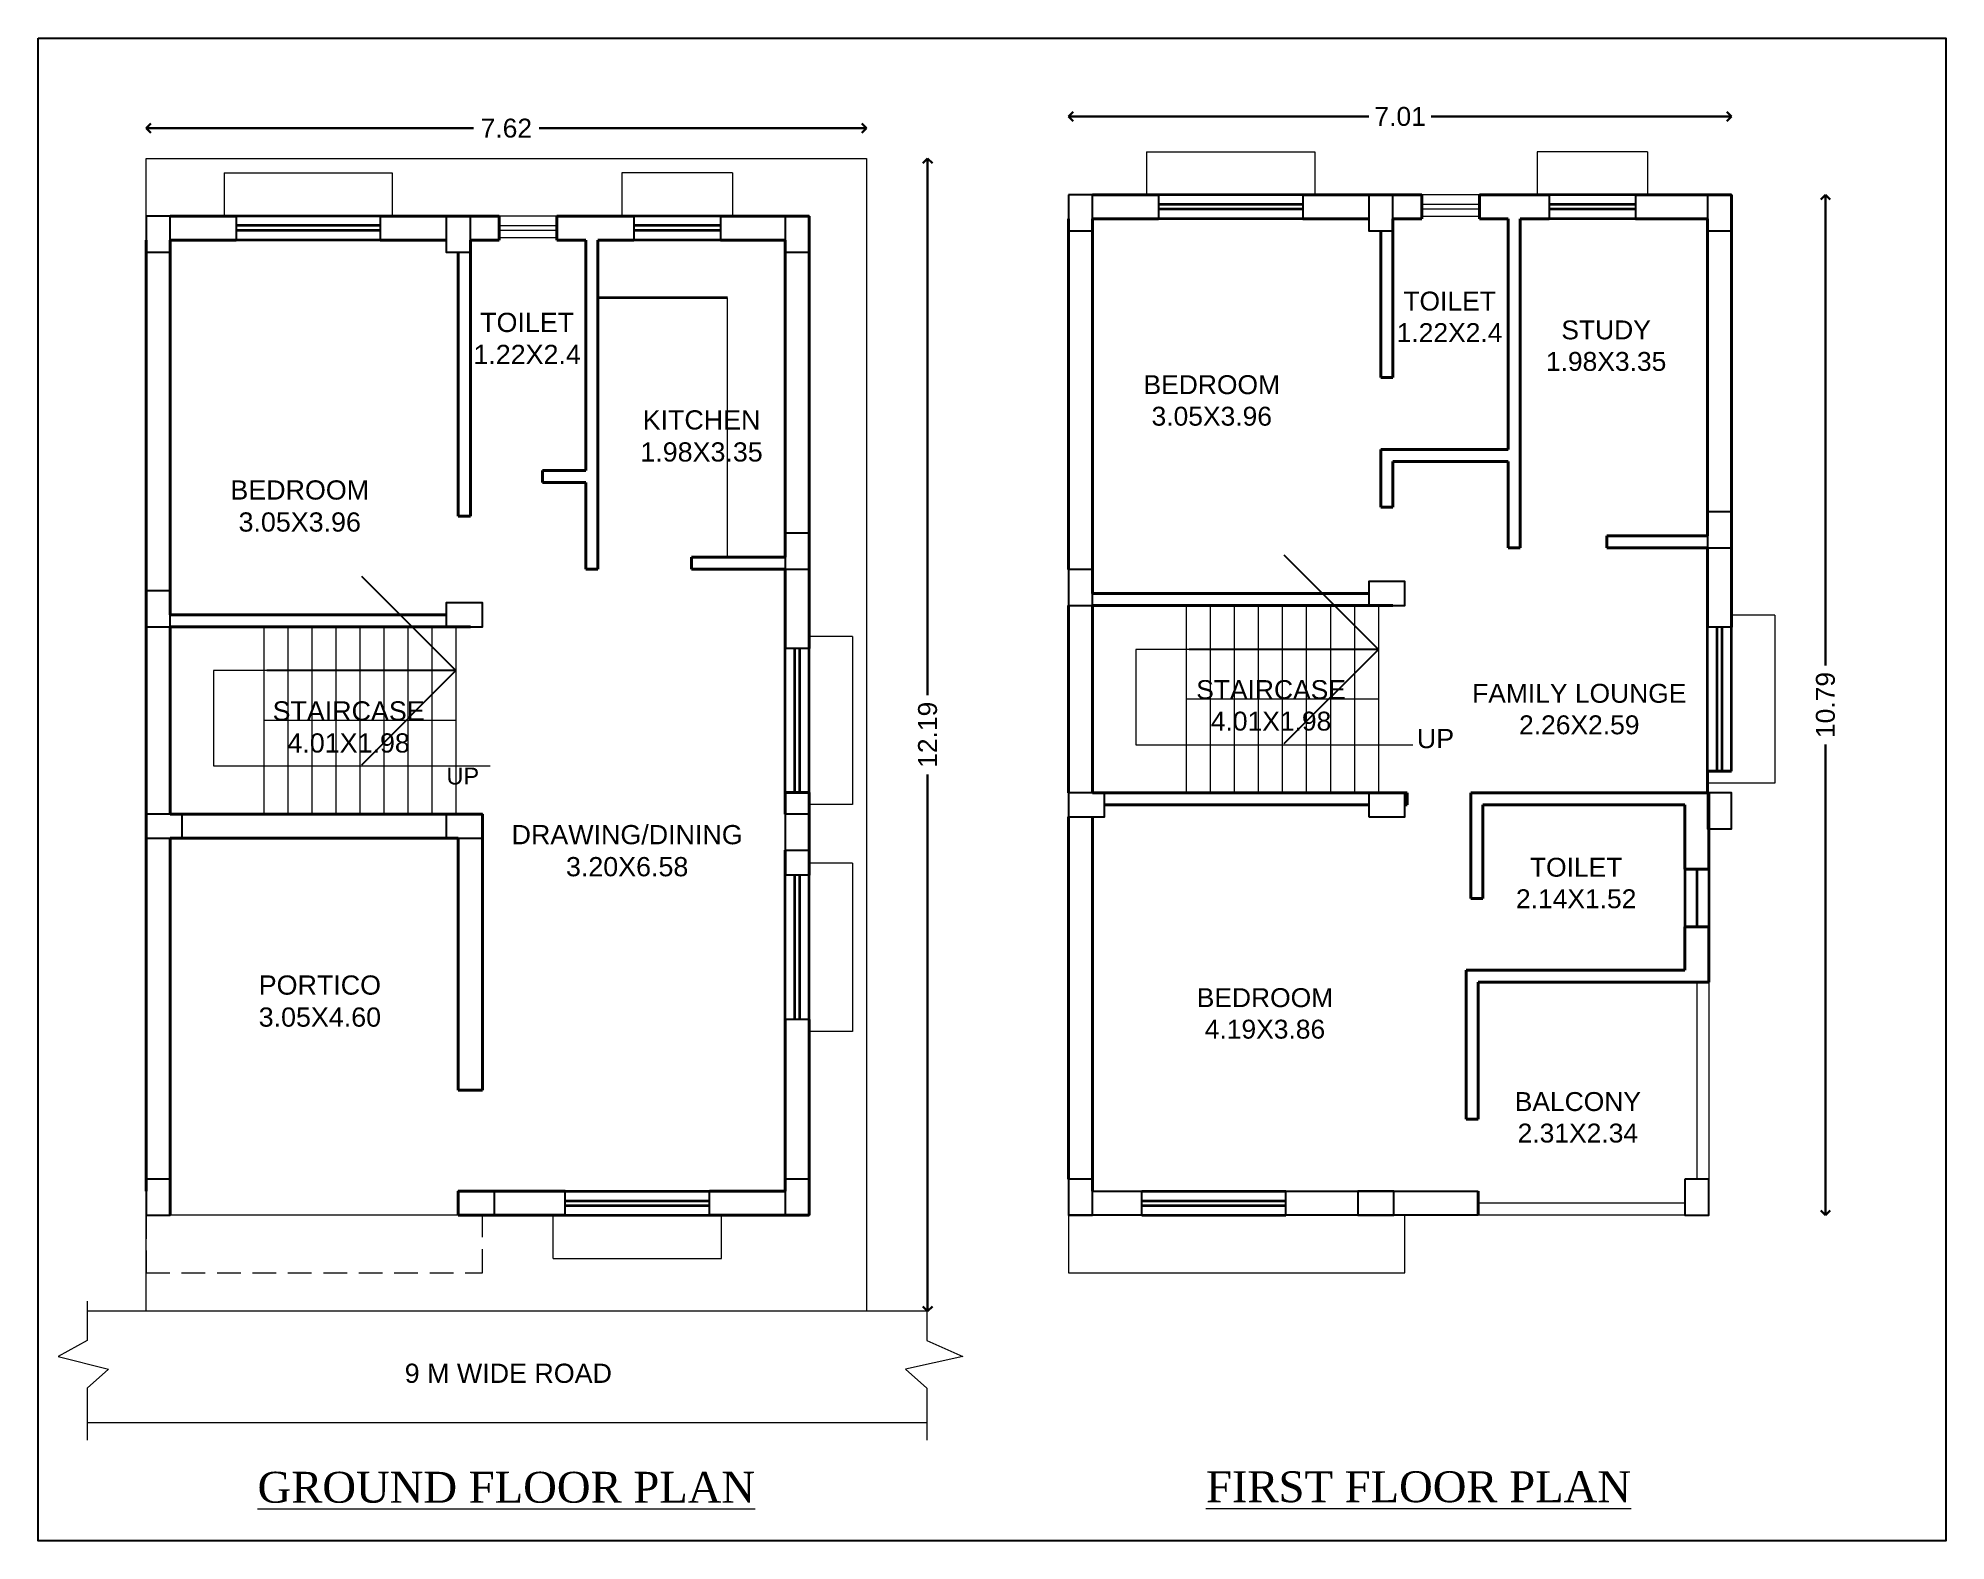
# Model space of a CAD drawing. Header units: metres. Extents: x -9744 to -9320, y 28583 to 28826.
# Drawn here: x -9664.78 to -9644.6, y 28809.9 to 28825.8 of the extents above; entities that cross this region are included whole.
import ezdxf

# ---------------------------------------------------------------- set-up
doc = ezdxf.new("R2010")
doc.units = ezdxf.units.M
doc.header["$PDMODE"] = 34
doc.header["$PDSIZE"] = -15
for name, pattern in [('CENTER2', [1.125, 0.75, -0.125, 0.125, -0.125]), ('CONTINULUS', [0]), ('DASHED', [0]), ('DASHED2', [0.375, 0.25, -0.125])]:
    doc.linetypes.add(name, pattern=pattern)
for name, color, linetype, lineweight in [('BUA TOTAL', 3, 'Continuous', 30), ('Chajja', 23, 'DASHED', 9), ('col', 1, 'Continuous', 20), ('column', 1, 'Continuous', 25), ('dw text', 94, 'Continuous', 9), ('elevation', 5, 'Continuous', 13), ('PLAN', 7, 'Continuous', 40), ('Site', 1, 'CENTER2', 35), ('TEXT', 7, 'Continuous', 20), ('TXT', 7, 'Continuous', 20), ('WALL', 7, 'Continuous', 25), ('win', 5, 'Continuous', 13)]:
    doc.layers.add(name, color=color, linetype=linetype, lineweight=lineweight)
doc.styles.add('Arial', font='arial.ttf', dxfattribs={"height": 0.2})
doc.styles.get("Standard").update_dxf_attribs({"font": 'arial.ttf', "height": 0.25})
doc.styles.add('STYLE1', font='arial.ttf', dxfattribs={"height": 0.3})
doc.styles.add('style2', font='arial.ttf', dxfattribs={"height": 0.3})
doc.dimstyles.new('Copy of Standard', dxfattribs={"dimtxt": 9, "dimasz": 2, "dimexe": 0.125, "dimexo": 0.125, "dimgap": 0, "dimtad": 0, "dimtoh": 1, "dimdec": 0, "dimlfac": -1, "dimzin": 0, "dimdsep": 46, "dimlunit": 4, "dimtxsty": 'Arial', "dimblk": 'OBLIQUE', "dimcen": 10, "dimse1": 1, "dimse2": 1, "dimclrd": 54, "dimclre": 252, "dimclrt": 256, "dimadec": 8, "dimazin": 0, "dimtfac": 1, "dimtdec": 0, "dimtofl": 0, "dimtmove": 1, "dimatfit": 3, "dimldrblk": 'OPEN90', "dimfxl": 0.125, "dimtolj": 1, "dimtzin": 0, "dimlwd": 0, "dimlwe": -1, "dimarcsym": 0})
doc.dimstyles.new('INT DIM', dxfattribs={"dimtxt": 0.3, "dimasz": 0.1, "dimexe": 0.18, "dimexo": 0.0625, "dimgap": 0.09, "dimtad": 0, "dimzin": 0, "dimdsep": 46, "dimtxsty": 'style2', "dimblk": 'OPEN90', "dimcen": 0.09, "dimse1": 1, "dimse2": 1, "dimclrd": 250, "dimclrt": 256, "dimadec": 0, "dimazin": 0, "dimtfac": 1, "dimtofl": 0, "dimtmove": 0, "dimatfit": 3, "dimfxl": 0.18, "dimtolj": 1, "dimtzin": 0, "dimlwd": -1, "dimarcsym": 0})

msp = doc.modelspace()

# ---------------------------------------------------------------- texts
at = {"layer": 'dw text', "linetype": 'CONTINULUS', "ltscale": 0.05, "char_height": 0.4082788, "width": 16.3543008, "attachment_point": 1, "style": 'Arial'}
for s, insert in [('{\\fTimes New Roman|b0|i0|c0|p18;\\H0.8x;\\L GROUND FLOOR PLAN}', (-9662.57896, 28810.63413)), ('{\\fTimes New Roman|b0|i0|c0|p18;\\H0.8x;\\LFIRST FLOOR PLAN\\P\\H1.25x; }', (-9652.42371, 28810.63963))]:
    msp.add_mtext(s, dxfattribs=dict(at, insert=insert))
at = {"layer": 'TEXT', "char_height": 0.2032, "attachment_point": 3}
for s, insert in [('\\pxqc;TOILET\\P1.22X2.4', (-9626.12938, 28822.89201)), ('\\pxqc;KITCHEN\\P1.98X3.35', (-9624.28466, 28821.86084)), ('\\pxqc;BEDROOM\\P3.05X3.96', (-9628.53482, 28821.11979)), ('\\pxqc;STAIRCASE\\P4.01X1.98', (-9628.01758, 28818.78302)), ('\\pxqc;DRAWING/DINING\\P3.20X6.58', (-9625.07166, 28817.47457)), ('\\pxqc;PORTICO\\P3.05X4.60', (-9628.32173, 28815.8839))]:
    msp.add_mtext_dynamic_manual_height_columns(s, width=66.9498533, gutter_width=1, heights=[0], dxfattribs=dict(at, insert=insert))
at = {"layer": 'TEXT', "insert": (-9658.7073, 28811.77791), "char_height": 0.2032, "width": 8.0685174, "attachment_point": 3}
msp.add_mtext('9 M WIDE ROAD', dxfattribs=at)
at = {"layer": 'TXT', "style": 'STYLE1'}
for s, width, insert, char_height, attachment_point in [('\\pxqc;TOILET\\P1.22X2.4', 66.9498533, (-9616.37223, 28823.11591), 0.2, 3), ('\\pxqc;STUDY\\P1.98X3.35', 66.9498533, (-9614.71657, 28822.81111), 0.2, 3), ('\\pxqc;BEDROOM\\P3.05X3.96', 66.9498533, (-9618.88767, 28822.23188), 0.2, 3), ('\\pxqc;STAIRCASE\\P4.01X1.98', 66.9498533, (-9618.26044, 28819.00692), 0.2, 3), ('\\pxqc;FAMILY LOUNGE\\P2.26X2.59', 3.2230166, (-9646.86368, 28818.96774), 0.2, 3), ('\\pxqc;UP', 66.9498533, (-9626.80987, 28817.90095), 0.1778, 9), ('\\pxqc;TOILET\\P2.14X1.52', 66.9498533, (-9615.03323, 28817.12817), 0.2, 3), ('\\pxqc;BEDROOM\\P\\pt192;4.19X3.86', 66.9498533, (-9618.32511, 28815.74899), 0.2, 3), ('\\pxqc;BALCONY\\P2.31X2.34', 66.9498533, (-9615.01543, 28814.65009), 0.2, 3)]:
    msp.add_mtext_dynamic_manual_height_columns(s, width=width, gutter_width=1, heights=[0], dxfattribs=dict(at, insert=insert, char_height=char_height, attachment_point=attachment_point))
at = {"layer": 'TXT', "insert": (-9616.52123, 28818.28498), "char_height": 0.2032, "attachment_point": 9}
msp.add_mtext_dynamic_manual_height_columns('\\pxqc;UP', width=66.9498533, gutter_width=1, heights=[0], dxfattribs=at)

# ---------------------------------------------------------------- blocks, each defined once
blk = doc.blocks.new('_Oblique')
at = {"color": 0, "linetype": 'ByBlock', "lineweight": -2}
blk.add_line((-0.5, -0.5), (0.5, 0.5), dxfattribs=at)
blk = doc.blocks.new('_Open90')
at = {"layer": 'PLAN', "color": 0, "lineweight": -2}
for p, q in [((-0.5, 0.5), (0, 0)), ((0, 0), (-1, 0)), ((0, 0), (-0.5, -0.5))]:
    blk.add_line(p, q, dxfattribs=at)
blk = doc.blocks.new('*D38')
at = {"layer": 'BUA TOTAL', "color": 250, "ltscale": 0.05, "transparency": 16777216}
for p, q in [((-9663.534, 28824.844), (-9660.172, 28824.844)), ((-9656.114, 28824.844), (-9659.476, 28824.844))]:
    blk.add_line(p, q, dxfattribs=at)
at = {"layer": 'Defpoints', "color": 0, "linetype": 'CONTINULUS', "ltscale": 0.05, "transparency": 16777216}
for p in [(-9663.634, 28824.844), (-9663.634, 28824.525), (-9656.014, 28824.525)]:
    blk.add_point(p, dxfattribs=at)
at = {"layer": 'BUA TOTAL', "color": 250, "linetype": 'CONTINULUS', "ltscale": 0.05, "transparency": 16777216, "xscale": 0.1, "yscale": 0.1, "zscale": 0.1, "rotation": 180}
blk.add_blockref('_Open90', (-9663.634, 28824.844), dxfattribs=at)
at = {"layer": 'BUA TOTAL', "color": 250, "linetype": 'CONTINULUS', "ltscale": 0.05, "transparency": 16777216, "xscale": 0.1, "yscale": 0.1, "zscale": 0.1}
blk.add_blockref('_Open90', (-9656.014, 28824.844), dxfattribs=at)
at = {"layer": 'BUA TOTAL', "linetype": 'CONTINULUS', "ltscale": 0.05, "transparency": 16777216, "insert": (-9659.824, 28824.844), "char_height": 0.2, "attachment_point": 5, "style": 'Arial', "bg_fill": 3, "box_fill_scale": 1.1, "bg_fill_color": 9, "bg_fill_true_color": 13158600, "bg_fill_transparency": 0}
blk.add_mtext('\\A1;7.62', dxfattribs=at)
blk = doc.blocks.new('*D39')
at = {"layer": 'BUA TOTAL', "color": 250, "ltscale": 0.05, "transparency": 16777216}
for p, q in [((-9655.368, 28824.425), (-9655.368, 28818.847)), ((-9655.368, 28812.433), (-9655.368, 28818.01))]:
    blk.add_line(p, q, dxfattribs=at)
at = {"layer": 'Defpoints', "color": 0, "linetype": 'CONTINULUS', "ltscale": 0.05, "transparency": 16777216}
for p in [(-9656.014, 28824.525), (-9656.014, 28812.333), (-9655.368, 28812.333)]:
    blk.add_point(p, dxfattribs=at)
at = {"layer": 'BUA TOTAL', "color": 250, "linetype": 'CONTINULUS', "ltscale": 0.05, "transparency": 16777216, "xscale": 0.1, "yscale": 0.1, "zscale": 0.1}
for p, rotation in [((-9655.368, 28824.525), 90), ((-9655.368, 28812.333), 270)]:
    blk.add_blockref('_Open90', p, dxfattribs=dict(at, rotation=rotation))
at = {"layer": 'BUA TOTAL', "linetype": 'CONTINULUS', "ltscale": 0.05, "transparency": 16777216, "insert": (-9655.368, 28818.429), "char_height": 0.2, "attachment_point": 5, "rotation": 90, "style": 'Arial', "bg_fill": 3, "box_fill_scale": 1.1, "bg_fill_color": 9, "bg_fill_true_color": 13158600, "bg_fill_transparency": 0}
blk.add_mtext('\\A1;12.19', dxfattribs=at)
blk = doc.blocks.new('*D40')
at = {"layer": 'BUA TOTAL', "color": 250, "ltscale": 0.05, "transparency": 16777216}
for p, q in [((-9653.777, 28824.968), (-9650.7, 28824.968)), ((-9646.964, 28824.968), (-9650.041, 28824.968))]:
    blk.add_line(p, q, dxfattribs=at)
at = {"layer": 'Defpoints', "color": 0, "linetype": 'CONTINULUS', "ltscale": 0.05, "transparency": 16777216}
for p in [(-9653.877, 28824.968), (-9653.877, 28824.139), (-9646.864, 28824.139)]:
    blk.add_point(p, dxfattribs=at)
at = {"layer": 'BUA TOTAL', "color": 250, "linetype": 'CONTINULUS', "ltscale": 0.05, "transparency": 16777216, "xscale": 0.1, "yscale": 0.1, "zscale": 0.1, "rotation": 180}
blk.add_blockref('_Open90', (-9653.877, 28824.968), dxfattribs=at)
at = {"layer": 'BUA TOTAL', "color": 250, "linetype": 'CONTINULUS', "ltscale": 0.05, "transparency": 16777216, "xscale": 0.1, "yscale": 0.1, "zscale": 0.1}
blk.add_blockref('_Open90', (-9646.864, 28824.968), dxfattribs=at)
at = {"layer": 'BUA TOTAL', "linetype": 'CONTINULUS', "ltscale": 0.05, "transparency": 16777216, "insert": (-9650.37, 28824.968), "char_height": 0.2, "attachment_point": 5, "style": 'Arial', "bg_fill": 3, "box_fill_scale": 1.1, "bg_fill_color": 9, "bg_fill_true_color": 13158600, "bg_fill_transparency": 0}
blk.add_mtext('\\A1;7.01', dxfattribs=at)
blk = doc.blocks.new('*D41')
at = {"layer": 'BUA TOTAL', "color": 250, "ltscale": 0.05, "transparency": 16777216}
for p, q in [((-9645.871, 28824.039), (-9645.871, 28819.162)), ((-9645.871, 28813.449), (-9645.871, 28818.326))]:
    blk.add_line(p, q, dxfattribs=at)
at = {"layer": 'Defpoints', "color": 0, "linetype": 'CONTINULUS', "ltscale": 0.05, "transparency": 16777216}
for p in [(-9646.864, 28824.139), (-9647.232, 28813.349), (-9645.871, 28813.349)]:
    blk.add_point(p, dxfattribs=at)
at = {"layer": 'BUA TOTAL', "color": 250, "linetype": 'CONTINULUS', "ltscale": 0.05, "transparency": 16777216, "xscale": 0.1, "yscale": 0.1, "zscale": 0.1}
for p, rotation in [((-9645.871, 28824.139), 90), ((-9645.871, 28813.349), 270)]:
    blk.add_blockref('_Open90', p, dxfattribs=dict(at, rotation=rotation))
at = {"layer": 'BUA TOTAL', "linetype": 'CONTINULUS', "ltscale": 0.05, "transparency": 16777216, "insert": (-9645.871, 28818.744), "char_height": 0.2, "attachment_point": 5, "rotation": 90, "style": 'Arial', "bg_fill": 3, "box_fill_scale": 1.1, "bg_fill_color": 9, "bg_fill_true_color": 13158600, "bg_fill_transparency": 0}
blk.add_mtext('\\A1;10.79', dxfattribs=at)

# ---------------------------------------------------------------- dimensions: what is measured, and where the dimension line sits
at = {"layer": 'BUA TOTAL', "linetype": 'CONTINULUS', "ltscale": 0.05}
dim = msp.add_aligned_dim(p1=(-9656.01412, 28824.52462), p2=(-9663.63412, 28824.52462), distance=-0.319, dimstyle='INT DIM', override={"dimtxt": 0.2, "dimtxsty": 'Arial', "dimfxl": 0.125, "dimtfill": 1, "dimtfillclr": 7, "dimarcsym": 1}, dxfattribs=at)
dim.commit()
dim.dimension.update_dxf_attribs({"geometry": '*D38', "text_midpoint": (-9659.82412, 28824.84361)})

# ---------------------------------------------------------------- linework, layer by layer
at = {"layer": 'Chajja', "ltscale": 0.9}
for p, q in [((-9653.05148, 28824.59612), (-9653.05148, 28824.13892)), ((-9653.05148, 28824.59612), (-9651.27348, 28824.59612)), ((-9651.27348, 28824.59612), (-9651.27348, 28824.13892)), ((-9648.92108, 28824.59612), (-9648.92108, 28824.13892)), ((-9647.75268, 28824.59612), (-9648.92108, 28824.59612)), ((-9647.75268, 28824.59612), (-9647.75268, 28824.13892)), ((-9662.80862, 28824.37222), (-9662.80862, 28823.91502)), ((-9662.80862, 28824.37222), (-9661.03062, 28824.37222)), ((-9661.03062, 28824.37222), (-9661.03062, 28823.91502)), ((-9658.60203, 28824.37222), (-9658.60203, 28823.91502)), ((-9657.43363, 28824.37222), (-9657.43363, 28823.91502)), ((-9646.40648, 28819.69392), (-9646.86368, 28819.69392)), ((-9646.40648, 28819.69392), (-9646.40648, 28817.91592)), ((-9656.16363, 28819.47002), (-9656.62083, 28819.47002)), ((-9656.16363, 28819.47002), (-9656.16363, 28817.69202)), ((-9646.40648, 28817.91592), (-9647.11768, 28817.91592)), ((-9656.16363, 28817.69202), (-9656.62083, 28817.69202)), ((-9656.16363, 28817.06972), (-9656.62083, 28817.06972)), ((-9656.16363, 28817.06972), (-9656.16363, 28815.29172)), ((-9656.16363, 28815.29172), (-9656.62083, 28815.29172)), ((-9659.32738, 28812.89142), (-9659.32738, 28813.34862)), ((-9657.54938, 28812.89142), (-9657.54938, 28813.34862)), ((-9659.32738, 28812.89142), (-9657.54938, 28812.89142))]:
    msp.add_line(p, q, dxfattribs=at)
at = {"layer": 'Chajja', "linetype": 'Continuous'}
msp.add_line((-9657.43363, 28824.37222), (-9658.60203, 28824.37222), dxfattribs=at)
at = {"layer": 'column'}
for points in [[(-9653.87698, 28824.13892), (-9653.87698, 28823.75792), (-9653.62298, 28823.75792), (-9653.62298, 28824.13892)], [(-9650.70198, 28824.13892), (-9650.70198, 28823.75792), (-9650.44798, 28823.75792), (-9650.44798, 28824.13892)], [(-9647.11768, 28824.13892), (-9647.11768, 28823.75792), (-9646.86368, 28823.75792), (-9646.86368, 28824.13892)], [(-9663.63412, 28823.91502), (-9663.63412, 28823.53402), (-9663.38012, 28823.53402), (-9663.38012, 28823.91502)], [(-9660.45912, 28823.91502), (-9660.45912, 28823.53402), (-9660.20512, 28823.53402), (-9660.20512, 28823.91502)], [(-9656.87483, 28823.91502), (-9656.87483, 28823.53402), (-9656.62083, 28823.53402), (-9656.62083, 28823.91502)], [(-9647.11768, 28820.78612), (-9647.11768, 28820.40512), (-9646.86368, 28820.40512), (-9646.86368, 28820.78612)], [(-9656.87483, 28820.56222), (-9656.87483, 28820.18122), (-9656.62083, 28820.18122), (-9656.62083, 28820.56222)], [(-9653.87698, 28820.17652), (-9653.87698, 28819.79552), (-9653.62298, 28819.79552), (-9653.62298, 28820.17652)], [(-9650.70198, 28819.79552), (-9650.32098, 28819.79552), (-9650.32098, 28820.04952), (-9650.70198, 28820.04952)], [(-9663.63412, 28819.95262), (-9663.63412, 28819.57162), (-9663.38012, 28819.57162), (-9663.38012, 28819.95262)], [(-9660.45912, 28819.57162), (-9660.07812, 28819.57162), (-9660.07812, 28819.82562), (-9660.45912, 28819.82562)], [(-9653.87698, 28817.56032), (-9653.49598, 28817.56032), (-9653.49598, 28817.81432), (-9653.87698, 28817.81432)], [(-9650.70198, 28817.56032), (-9650.32098, 28817.56032), (-9650.32098, 28817.81432), (-9650.70198, 28817.81432)], [(-9647.11768, 28817.81432), (-9647.11768, 28817.43332), (-9646.86368, 28817.43332), (-9646.86368, 28817.81432)], [(-9663.63412, 28817.33642), (-9663.25312, 28817.33642), (-9663.25312, 28817.59042), (-9663.63412, 28817.59042)], [(-9660.45912, 28817.33642), (-9660.07812, 28817.33642), (-9660.07812, 28817.59042), (-9660.45912, 28817.59042)], [(-9656.87483, 28817.59042), (-9656.87483, 28817.20942), (-9656.62083, 28817.20942), (-9656.62083, 28817.59042)], [(-9663.63412, 28813.72962), (-9663.63412, 28813.34862), (-9663.38012, 28813.34862), (-9663.38012, 28813.72962)], [(-9660.33212, 28813.34862), (-9659.95112, 28813.34862), (-9659.95112, 28813.60262), (-9660.33212, 28813.60262)], [(-9656.87483, 28813.72962), (-9656.87483, 28813.34862), (-9656.62083, 28813.34862), (-9656.62083, 28813.72962)], [(-9653.87698, 28813.72962), (-9653.87698, 28813.34862), (-9653.62298, 28813.34862), (-9653.62298, 28813.72962)], [(-9650.81627, 28813.34862), (-9650.43527, 28813.34862), (-9650.43527, 28813.60262), (-9650.81627, 28813.60262)], [(-9647.35898, 28813.72962), (-9647.35898, 28813.34862), (-9647.10498, 28813.34862), (-9647.10498, 28813.72962)]]:
    msp.add_lwpolyline(points, close=True, dxfattribs=at)
at = {"layer": 'elevation', "linetype": 'DASHED2'}
msp.add_lwpolyline([(-9663.63412, 28813.34862), (-9663.63412, 28812.73902), (-9660.07812, 28812.73902), (-9660.07812, 28813.34862)], dxfattribs=at)
at = {"layer": 'PLAN', "ltscale": 10}
for p, q in [((-9652.92448, 28824.13892), (-9653.62298, 28824.13892)), ((-9650.44798, 28824.13892), (-9651.40048, 28824.13892)), ((-9650.14173, 28824.13892), (-9650.44798, 28824.13892)), ((-9648.79408, 28824.13892), (-9649.53213, 28824.13892)), ((-9648.79408, 28824.13892), (-9648.92108, 28824.13892)), ((-9646.86368, 28824.13892), (-9647.87968, 28824.13892)), ((-9646.86368, 28819.56692), (-9646.86368, 28824.13892)), ((-9662.68162, 28823.91502), (-9663.38012, 28823.91502)), ((-9659.89888, 28823.91502), (-9661.15762, 28823.91502)), ((-9658.47503, 28823.91502), (-9659.28928, 28823.91502)), ((-9656.62083, 28823.91502), (-9657.56063, 28823.91502)), ((-9656.62083, 28819.34302), (-9656.62083, 28823.91502)), ((-9653.87698, 28823.88492), (-9653.87698, 28820.17652)), ((-9652.92448, 28823.88492), (-9653.62298, 28823.88492)), ((-9653.62298, 28823.88492), (-9653.62298, 28819.92252)), ((-9650.70198, 28823.88492), (-9651.40048, 28823.88492)), ((-9650.44798, 28823.88492), (-9650.44798, 28822.20852)), ((-9650.14173, 28823.88492), (-9650.44798, 28823.88492)), ((-9649.22588, 28823.88492), (-9649.53213, 28823.88492)), ((-9649.22588, 28821.44652), (-9649.22588, 28823.88492)), ((-9649.09888, 28820.40512), (-9649.09888, 28823.88492)), ((-9648.79408, 28823.88492), (-9649.09888, 28823.88492)), ((-9647.11768, 28823.88492), (-9647.87968, 28823.88492)), ((-9647.11768, 28820.53212), (-9647.11768, 28823.88492)), ((-9650.57498, 28823.75792), (-9650.57498, 28822.20852)), ((-9663.63412, 28823.66102), (-9663.63412, 28813.60262)), ((-9662.68162, 28823.66102), (-9663.38012, 28823.66102)), ((-9663.38012, 28823.66102), (-9663.38012, 28819.69862)), ((-9660.45912, 28823.66102), (-9661.15762, 28823.66102)), ((-9660.33212, 28823.53402), (-9660.33212, 28820.74002)), ((-9659.89888, 28823.66102), (-9660.20512, 28823.66102)), ((-9660.20512, 28823.66102), (-9660.20512, 28820.74002)), ((-9658.98303, 28823.66102), (-9659.28928, 28823.66102)), ((-9658.98303, 28821.22262), (-9658.98303, 28823.66102)), ((-9658.85603, 28820.18122), (-9658.85603, 28823.66102)), ((-9658.47503, 28823.66102), (-9658.85603, 28823.66102)), ((-9656.87483, 28823.66102), (-9657.56063, 28823.66102)), ((-9656.87483, 28820.30822), (-9656.87483, 28823.66102)), ((-9650.44798, 28822.20852), (-9650.57498, 28822.20852)), ((-9649.22588, 28821.44652), (-9650.57498, 28821.44652)), ((-9650.57498, 28821.44652), (-9650.57498, 28820.83692)), ((-9649.22588, 28821.31952), (-9650.44798, 28821.31952)), ((-9650.44798, 28821.31952), (-9650.44798, 28820.83692)), ((-9649.22588, 28820.40512), (-9649.22588, 28821.31952)), ((-9658.98303, 28821.22262), (-9659.44312, 28821.22262)), ((-9659.44312, 28821.22262), (-9659.44312, 28821.09562)), ((-9658.98303, 28821.09562), (-9659.44312, 28821.09562)), ((-9658.98303, 28820.18122), (-9658.98303, 28821.09562)), ((-9660.20512, 28820.74002), (-9660.33212, 28820.74002)), ((-9650.44798, 28820.83692), (-9650.57498, 28820.83692)), ((-9648.18448, 28820.40512), (-9648.18448, 28820.53212)), ((-9647.11768, 28820.53212), (-9648.18448, 28820.53212)), ((-9657.86543, 28820.18122), (-9657.86543, 28820.30822)), ((-9656.87483, 28820.30822), (-9657.86543, 28820.30822)), ((-9649.09888, 28820.40512), (-9649.22588, 28820.40512)), ((-9647.11768, 28820.40512), (-9648.18448, 28820.40512)), ((-9647.11768, 28819.56692), (-9647.11768, 28820.40512)), ((-9658.85603, 28820.18122), (-9658.98303, 28820.18122)), ((-9656.87483, 28820.18122), (-9657.86543, 28820.18122)), ((-9656.87483, 28819.34302), (-9656.87483, 28820.18122)), ((-9650.70198, 28819.92252), (-9653.62298, 28819.92252)), ((-9660.45912, 28819.69862), (-9663.38012, 28819.69862)), ((-9653.87698, 28819.79552), (-9653.87698, 28817.81432)), ((-9650.44798, 28819.79552), (-9653.62298, 28819.79552)), ((-9653.62298, 28819.79552), (-9653.62298, 28817.81432)), ((-9660.20512, 28819.57162), (-9663.38012, 28819.57162)), ((-9663.38012, 28819.57162), (-9663.38012, 28817.59042)), ((-9647.11768, 28817.81432), (-9647.11768, 28818.04292)), ((-9646.86368, 28818.04292), (-9647.11768, 28818.04292)), ((-9656.62083, 28817.81902), (-9656.87483, 28817.81902)), ((-9656.87483, 28817.81902), (-9656.87483, 28817.59042)), ((-9656.62083, 28816.94272), (-9656.62083, 28817.81902)), ((-9647.10498, 28817.00622), (-9647.10498, 28817.81902)), ((-9650.29558, 28817.81432), (-9653.62298, 28817.81432)), ((-9650.70198, 28817.68732), (-9653.49598, 28817.68732)), ((-9650.29558, 28817.68732), (-9650.32098, 28817.68732)), ((-9650.29558, 28817.81432), (-9650.29558, 28817.68732)), ((-9647.11768, 28817.81432), (-9649.62264, 28817.81432)), ((-9649.62264, 28817.81432), (-9649.62264, 28816.69636)), ((-9647.35898, 28817.68732), (-9649.49564, 28817.68732)), ((-9649.49564, 28817.68732), (-9649.49564, 28816.69636)), ((-9647.35898, 28817.00622), (-9647.35898, 28817.68732)), ((-9660.07812, 28817.59042), (-9663.38012, 28817.59042)), ((-9660.07812, 28817.59042), (-9660.07812, 28814.66942)), ((-9653.87698, 28817.56032), (-9653.87698, 28813.72962)), ((-9653.62298, 28817.56032), (-9653.62298, 28813.60262)), ((-9660.33212, 28817.33642), (-9663.38012, 28817.33642)), ((-9663.38012, 28817.33642), (-9663.38012, 28813.34862)), ((-9660.33212, 28817.33642), (-9660.33212, 28814.66942)), ((-9656.87483, 28816.94272), (-9656.87483, 28817.20942)), ((-9649.49564, 28816.69636), (-9649.62264, 28816.69636)), ((-9647.35898, 28815.93942), (-9647.35898, 28816.39662)), ((-9647.10498, 28815.81242), (-9647.10498, 28816.39662)), ((-9647.35898, 28815.93942), (-9649.67327, 28815.93942)), ((-9649.67327, 28815.93942), (-9649.67327, 28814.36462)), ((-9647.10498, 28815.81242), (-9649.54627, 28815.81242)), ((-9649.54627, 28815.81242), (-9649.54627, 28814.36462)), ((-9656.87483, 28813.60262), (-9656.87483, 28815.41872)), ((-9656.62083, 28813.34862), (-9656.62083, 28815.41872)), ((-9660.33212, 28814.66942), (-9660.07812, 28814.66942)), ((-9649.67327, 28814.36462), (-9649.54627, 28814.36462)), ((-9660.33212, 28813.60262), (-9659.20038, 28813.60262)), ((-9660.33212, 28813.60262), (-9660.33212, 28813.34862)), ((-9657.67638, 28813.60262), (-9656.87483, 28813.60262)), ((-9649.54627, 28813.60262), (-9649.54627, 28813.34862)), ((-9660.33212, 28813.34862), (-9659.20038, 28813.34862)), ((-9657.67638, 28813.34862), (-9656.62083, 28813.34862))]:
    msp.add_line(p, q, dxfattribs=at)
at = {"layer": 'PLAN', "linetype": 'Continuous'}
for p, q in [((-9650.14173, 28823.88492), (-9650.14173, 28824.13892)), ((-9649.53213, 28823.88492), (-9649.53213, 28824.13892)), ((-9659.89888, 28823.66102), (-9659.89888, 28823.91502)), ((-9659.28928, 28823.66102), (-9659.28928, 28823.91502)), ((-9647.35898, 28817.00622), (-9647.10498, 28817.00622)), ((-9647.35898, 28816.39662), (-9647.10498, 28816.39662))]:
    msp.add_line(p, q, dxfattribs=at)
at = {"layer": 'Site', "color": 5, "ltscale": 10}
for p, q in [((-9651.40048, 28824.13892), (-9652.92448, 28824.13892)), ((-9647.87968, 28824.13892), (-9648.79408, 28824.13892)), ((-9661.15762, 28823.91502), (-9662.68162, 28823.91502)), ((-9657.56063, 28823.91502), (-9658.47503, 28823.91502)), ((-9651.40048, 28824.03818), (-9652.92448, 28824.03818)), ((-9651.40048, 28823.98738), (-9652.92448, 28823.98738)), ((-9651.40048, 28823.88492), (-9652.92448, 28823.88492)), ((-9647.87968, 28824.03818), (-9648.79408, 28824.03818)), ((-9647.87968, 28823.98738), (-9648.79408, 28823.98738)), ((-9647.87968, 28823.88492), (-9648.79408, 28823.88492)), ((-9661.15762, 28823.81428), (-9662.68162, 28823.81428)), ((-9661.15762, 28823.76348), (-9662.68162, 28823.76348)), ((-9657.56063, 28823.81428), (-9658.47503, 28823.81428)), ((-9657.56063, 28823.76348), (-9658.47503, 28823.76348)), ((-9661.15762, 28823.66102), (-9662.68162, 28823.66102)), ((-9657.56063, 28823.66102), (-9658.47503, 28823.66102)), ((-9657.48443, 28823.05142), (-9658.85603, 28823.05142)), ((-9647.11768, 28818.04292), (-9647.11768, 28819.56692)), ((-9647.01522, 28818.04292), (-9647.01522, 28819.56692)), ((-9646.96442, 28818.04292), (-9646.96442, 28819.56692)), ((-9646.86368, 28818.04292), (-9646.86368, 28819.56692)), ((-9656.87483, 28817.81902), (-9656.87483, 28819.34302)), ((-9656.77237, 28817.81902), (-9656.77237, 28819.34302)), ((-9656.72157, 28817.81902), (-9656.72157, 28819.34302)), ((-9656.62083, 28817.81902), (-9656.62083, 28819.34302)), ((-9656.87483, 28815.41872), (-9656.87483, 28816.94272)), ((-9656.77237, 28815.41872), (-9656.77237, 28816.94272)), ((-9656.72157, 28815.41872), (-9656.72157, 28816.94272)), ((-9656.62083, 28815.41872), (-9656.62083, 28816.94272)), ((-9647.35898, 28817.00622), (-9647.35898, 28816.39662)), ((-9647.23198, 28817.00622), (-9647.23198, 28816.39662)), ((-9647.10498, 28817.00622), (-9647.10498, 28816.39662)), ((-9659.20038, 28813.60262), (-9657.67638, 28813.60262)), ((-9653.10227, 28813.60262), (-9651.57827, 28813.60262)), ((-9659.20038, 28813.50016), (-9657.67638, 28813.50016)), ((-9659.20038, 28813.44936), (-9657.67638, 28813.44936)), ((-9653.10227, 28813.50016), (-9651.57827, 28813.50016)), ((-9653.10227, 28813.44936), (-9651.57827, 28813.44936)), ((-9659.20038, 28813.34862), (-9657.67638, 28813.34862)), ((-9653.10227, 28813.34862), (-9651.57827, 28813.34862))]:
    msp.add_line(p, q, dxfattribs=at)
at = {"layer": 'WALL'}
for p, q in [((-9652.92448, 28824.13892), (-9652.92448, 28823.88492)), ((-9651.40048, 28824.13892), (-9651.40048, 28823.88492)), ((-9648.79408, 28824.13892), (-9648.79408, 28823.88492)), ((-9647.87968, 28824.13892), (-9647.87968, 28823.88492)), ((-9662.68162, 28823.91502), (-9662.68162, 28823.66102)), ((-9661.15762, 28823.91502), (-9661.15762, 28823.66102)), ((-9658.47503, 28823.91502), (-9658.47503, 28823.66102)), ((-9657.56063, 28823.91502), (-9657.56063, 28823.66102)), ((-9646.86368, 28819.56692), (-9647.11768, 28819.56692)), ((-9656.62083, 28819.34302), (-9656.87483, 28819.34302)), ((-9656.62083, 28816.94272), (-9656.87483, 28816.94272)), ((-9656.62083, 28815.41872), (-9656.87483, 28815.41872)), ((-9659.20038, 28813.34862), (-9659.20038, 28813.60262)), ((-9657.67638, 28813.34862), (-9657.67638, 28813.60262)), ((-9653.62298, 28813.60262), (-9653.10227, 28813.60262)), ((-9653.10227, 28813.34862), (-9653.10227, 28813.60262)), ((-9651.57827, 28813.60262), (-9649.54627, 28813.60262)), ((-9651.57827, 28813.34862), (-9651.57827, 28813.60262)), ((-9653.10227, 28813.34862), (-9653.86427, 28813.34862)), ((-9649.54627, 28813.34862), (-9651.57827, 28813.34862))]:
    msp.add_line(p, q, dxfattribs=at)
at = {"layer": 'win'}
for p, q in [((-9649.53213, 28824.13892), (-9650.14173, 28824.13892)), ((-9659.28928, 28823.91502), (-9659.89888, 28823.91502)), ((-9649.53213, 28824.03732), (-9650.14173, 28824.03732)), ((-9649.53213, 28823.98652), (-9650.14173, 28823.98652)), ((-9649.53213, 28823.91032), (-9650.14173, 28823.91032)), ((-9659.28928, 28823.81342), (-9659.89888, 28823.81342)), ((-9659.28928, 28823.76262), (-9659.89888, 28823.76262)), ((-9659.28928, 28823.68642), (-9659.89888, 28823.68642)), ((-9657.48443, 28820.30822), (-9657.48443, 28823.05142)), ((-9652.63238, 28819.79552), (-9652.63238, 28817.81432)), ((-9652.37838, 28819.79552), (-9652.37838, 28817.81432)), ((-9652.12438, 28819.79552), (-9652.12438, 28817.81432)), ((-9651.87038, 28819.79552), (-9651.87038, 28817.81432)), ((-9651.61638, 28819.79552), (-9651.61638, 28817.81432)), ((-9651.36238, 28819.79552), (-9651.36238, 28817.81432)), ((-9651.10838, 28819.79552), (-9651.10838, 28817.81432)), ((-9650.85438, 28819.79552), (-9650.85438, 28817.81432)), ((-9650.60038, 28819.79552), (-9650.60038, 28817.81432)), ((-9662.38952, 28819.57162), (-9662.38952, 28817.59042)), ((-9662.13552, 28819.57162), (-9662.13552, 28817.59042)), ((-9661.88152, 28819.57162), (-9661.88152, 28817.59042)), ((-9661.62752, 28819.57162), (-9661.62752, 28817.59042)), ((-9661.37352, 28819.57162), (-9661.37352, 28817.59042)), ((-9661.11952, 28819.57162), (-9661.11952, 28817.59042)), ((-9660.86552, 28819.57162), (-9660.86552, 28817.59042)), ((-9660.61152, 28819.57162), (-9660.61152, 28817.59042)), ((-9660.35752, 28819.57162), (-9660.35752, 28817.59042)), ((-9650.60038, 28818.80492), (-9652.63238, 28818.80492)), ((-9660.35752, 28818.58102), (-9662.38952, 28818.58102)), ((-9647.23198, 28815.81242), (-9647.23198, 28813.72962)), ((-9647.10498, 28815.81242), (-9647.10498, 28813.65342)), ((-9647.35898, 28813.47562), (-9649.54627, 28813.47562)), ((-9660.33212, 28813.34862), (-9663.38012, 28813.34862)), ((-9663.38012, 28813.34862), (-9663.38012, 28813.34862)), ((-9660.33212, 28813.34862), (-9660.33212, 28813.34862)), ((-9647.10498, 28813.34862), (-9649.54627, 28813.34862))]:
    msp.add_line(p, q, dxfattribs=at)
at = {"layer": 'win', "ltscale": 0.5}
for p, q in [((-9664.25691, 28812.43903), (-9664.25691, 28812.02316)), ((-9655.37759, 28812.43903), (-9655.37759, 28812.02316)), ((-9663.63412, 28812.33262), (-9664.25691, 28812.33262)), ((-9655.37759, 28812.33262), (-9656.01254, 28812.33262)), ((-9664.25691, 28812.02316), (-9664.56549, 28811.85221)), ((-9655.37759, 28812.02316), (-9654.99484, 28811.85221)), ((-9664.56549, 28811.85221), (-9664.03291, 28811.72012)), ((-9654.99484, 28811.85221), (-9655.6016, 28811.72012)), ((-9664.03291, 28811.72012), (-9664.25691, 28811.51809)), ((-9655.6016, 28811.72012), (-9655.37759, 28811.51809)), ((-9664.25691, 28811.51809), (-9664.25691, 28810.97014)), ((-9655.37759, 28811.51809), (-9655.37759, 28810.97014)), ((-9655.37759, 28811.15289), (-9664.25691, 28811.15289))]:
    msp.add_line(p, q, dxfattribs=at)
at = {"layer": 'win'}
msp.add_lwpolyline([(-9653.87698, 28813.34862), (-9653.87698, 28812.73902), (-9650.32098, 28812.73902), (-9650.32098, 28813.34862)], dxfattribs=at)

msp.set_redraw_order([(e.dxf.handle, doc.entitydb.next_handle()) for e in msp.query("TEXT MTEXT ATTDEF DIMENSION ARC_DIMENSION")])  # texts and dimensions are drawn at this point

# ---------------------------------------------------------------- leaders
at = {"layer": 'PLAN', "ltscale": 10}
for points in [[(-9650.60038, 28819.33208), (-9653.16445, 28819.33208), (-9653.16445, 28818.32298), (-9650.23741, 28818.32298)], [(-9660.35752, 28819.10818), (-9662.9216, 28819.10818), (-9662.9216, 28818.09908), (-9659.99455, 28818.09908)]]:
    msp.add_leader(points, dimstyle='Copy of Standard', override={"dimtxt": 10, "dimgap": 0, "dimtad": 0, "dimtoh": 0, "dimse1": 0, "dimse2": 0, "dimclre": 106, "dimfxl": 0.18}, dxfattribs=at)

# ---------------------------------------------------------------- next in the draw order: dimensions: what is measured, and where the dimension line sits
at = {"layer": 'BUA TOTAL', "linetype": 'CONTINULUS', "ltscale": 0.05}
for p1, p2, distance, picture, middle in [((-9646.86368, 28824.13892), (-9653.87698, 28824.13892), -0.82944, '*D40', (-9650.37033, 28824.96836)), ((-9656.01412, 28824.52462), (-9656.01412, 28812.33262), 0.64656, '*D39', (-9655.36756, 28818.42862))]:
    dim = msp.add_aligned_dim(p1=p1, p2=p2, distance=distance, dimstyle='INT DIM', override={"dimtxt": 0.2, "dimtxsty": 'Arial', "dimfxl": 0.125, "dimtfill": 1, "dimtfillclr": 7, "dimarcsym": 1}, dxfattribs=at)
    dim.commit()
    dim.dimension.update_dxf_attribs({"geometry": picture, "text_midpoint": middle})

# ---------------------------------------------------------------- next in the draw order: linework, layer by layer
at = {"layer": 'col'}
msp.add_lwpolyline([(-9663.63412, 28824.52462), (-9656.01412, 28824.52462), (-9656.01412, 28812.33262), (-9663.63412, 28812.33262)], close=True, dxfattribs=at)

# ---------------------------------------------------------------- next in the draw order: dimensions: what is measured, and where the dimension line sits
at = {"layer": 'BUA TOTAL', "linetype": 'CONTINULUS', "ltscale": 0.05}
dim = msp.add_linear_dim(base=(-9645.87113, 28813.34862), p1=(-9646.86368, 28824.13892), p2=(-9647.23198, 28813.34862), angle=90, dimstyle='INT DIM', override={"dimtxt": 0.2, "dimtxsty": 'Arial', "dimfxl": 0.125, "dimtfill": 1, "dimtfillclr": 7, "dimarcsym": 1}, dxfattribs=at)
dim.commit()
dim.dimension.update_dxf_attribs({"geometry": '*D41', "text_midpoint": (-9645.87113, 28818.74377)})

# ---------------------------------------------------------------- next in the draw order: linework, layer by layer
msp.add_lwpolyline([(-9664.77657, 28825.79669), (-9644.59786, 28825.79669), (-9644.59786, 28809.90403), (-9664.77657, 28809.90403)], close=True)

doc.saveas('drawing.dxf')
